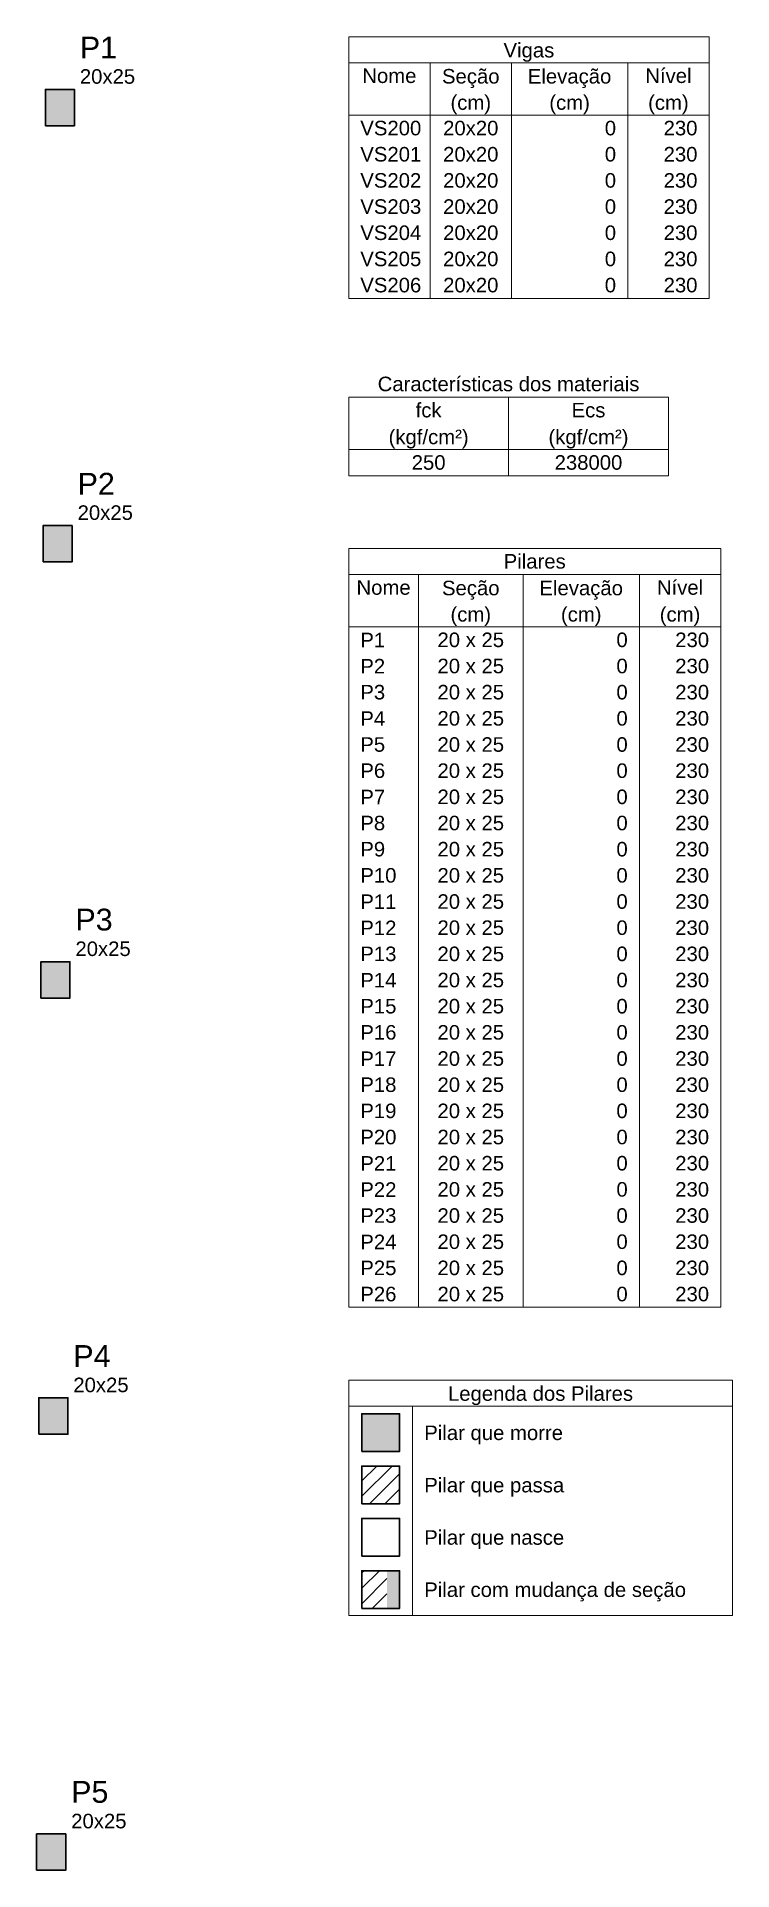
# Model space of a CAD drawing. Header units: millimetres. Extents: x 7 to 580, y -90 to 91.
# Drawn here: x 386.3 to 395.87, y -34.76 to -9.53 of the extents above; entities that cross this region are included whole.
import ezdxf

# ---------------------------------------------------------------- set-up
doc = ezdxf.new("R2010")
doc.units = ezdxf.units.MM
for name, color, linetype, lineweight in [('FO-Hachuras dos pilares', 9, 'Continuous', 5), ('FO-Pilares', 4, 'Continuous', 30), ('FO-Textos das vigas', 7, 'Continuous', 5), ('FO-Textos dos pilares', 7, 'Continuous', 5)]:
    doc.layers.add(name, color=color, linetype=linetype, lineweight=lineweight)
doc.styles.add('Arial', font='arial.ttf')

msp = doc.modelspace()

# ---------------------------------------------------------------- texts
at = {"layer": 'FO-Textos das vigas', "char_height": 0.2, "line_spacing_factor": 0.798, "style": 'Arial'}
for s, insert, width, attachment_point in [('Vigas', (393.0715, -9.879), 1.2, 8), ('Nome', (391.1515, -10.173), 0.96, 8), ('Seção', (392.2715, -10.239), 1.2, 8), ('Elevação', (393.6315, -10.239), 1.92, 8), ('Nível', (394.9915, -10.173), 1.2, 8), ('(cm)', (392.2715, -10.599), 0.96, 8), ('(cm)', (393.6315, -10.599), 0.96, 8), ('(cm)', (394.9915, -10.599), 0.96, 8), ('VS200', (390.7515, -10.893), 1.2, 7), ('20x20', (392.2715, -10.893), 1.2, 8), ('0', (394.2715, -10.893), 0.24, 9), ('230', (395.3915, -10.893), 0.72, 9), ('VS201', (390.7515, -11.253), 1.2, 7), ('20x20', (392.2715, -11.253), 1.2, 8), ('0', (394.2715, -11.253), 0.24, 9), ('230', (395.3915, -11.253), 0.72, 9), ('VS202', (390.7515, -11.613), 1.2, 7), ('20x20', (392.2715, -11.613), 1.2, 8), ('0', (394.2715, -11.613), 0.24, 9), ('230', (395.3915, -11.613), 0.72, 9), ('VS203', (390.7515, -11.973), 1.2, 7), ('20x20', (392.2715, -11.973), 1.2, 8), ('0', (394.2715, -11.973), 0.24, 9), ('230', (395.3915, -11.973), 0.72, 9), ('VS204', (390.7515, -12.333), 1.2, 7), ('20x20', (392.2715, -12.333), 1.2, 8), ('0', (394.2715, -12.333), 0.24, 9), ('230', (395.3915, -12.333), 0.72, 9), ('VS205', (390.7515, -12.693), 1.2, 7), ('20x20', (392.2715, -12.693), 1.2, 8), ('0', (394.2715, -12.693), 0.24, 9), ('230', (395.3915, -12.693), 0.72, 9), ('VS206', (390.7515, -13.053), 1.2, 7), ('20x20', (392.2715, -13.053), 1.2, 8), ('0', (394.2715, -13.053), 0.24, 9), ('230', (395.3915, -13.053), 0.72, 9), ('Características dos materiais', (392.7915, -14.413), 6.96, 8), ('fck', (391.6915, -14.773), 0.72, 8), ('Ecs', (393.8915, -14.773), 0.72, 8), ('(kgf/cm²)', (391.6915, -15.199), 2.16, 8), ('(kgf/cm²)', (393.8915, -15.199), 2.16, 8), ('250', (391.6915, -15.493), 0.72, 8), ('238000', (393.8915, -15.493), 1.44, 8), ('Legenda dos Pilares', (393.2315, -28.359), 4.56, 8), ('Pilar que morre', (391.6315, -28.899), 3.6, 7), ('Pilar que passa', (391.6315, -29.619), 3.6, 7), ('Pilar que nasce', (391.6315, -30.339), 3.6, 7), ('Pilar com mudança de seção', (391.6315, -31.059), 6.24, 7)]:
    msp.add_mtext(s, dxfattribs=dict(at, insert=insert, width=width, attachment_point=attachment_point))
at = {"layer": 'FO-Textos dos pilares', "line_spacing_factor": 0.798, "style": 'Arial'}
for s, insert, char_height, width, attachment_point in [('P1', (386.8915, -9.833), 0.3, 0.72, 7), ('20x25', (386.8915, -10.183), 0.2, 1.2, 7), ('P2', (386.8605, -15.833), 0.3, 0.72, 7), ('20x25', (386.8605, -16.183), 0.2, 1.2, 7), ('Pilares', (393.1515, -16.853), 0.2, 1.68, 8), ('Nome', (391.0715, -17.213), 0.2, 0.96, 8), ('Seção', (392.2715, -17.279), 0.2, 1.2, 8), ('Elevação', (393.7915, -17.279), 0.2, 1.92, 8), ('Nível', (395.1515, -17.213), 0.2, 1.2, 8), ('(cm)', (392.2715, -17.639), 0.2, 0.96, 8), ('(cm)', (393.7915, -17.639), 0.2, 0.96, 8), ('(cm)', (395.1515, -17.639), 0.2, 0.96, 8), ('P1', (390.7515, -17.933), 0.2, 0.48, 7), ('20 x 25', (392.2715, -17.933), 0.2, 1.68, 8), ('0', (394.4315, -17.933), 0.2, 0.24, 9), ('230', (395.5515, -17.933), 0.2, 0.72, 9), ('P2', (390.7515, -18.293), 0.2, 0.48, 7), ('20 x 25', (392.2715, -18.293), 0.2, 1.68, 8), ('0', (394.4315, -18.293), 0.2, 0.24, 9), ('230', (395.5515, -18.293), 0.2, 0.72, 9), ('P3', (390.7515, -18.653), 0.2, 0.48, 7), ('20 x 25', (392.2715, -18.653), 0.2, 1.68, 8), ('0', (394.4315, -18.653), 0.2, 0.24, 9), ('230', (395.5515, -18.653), 0.2, 0.72, 9), ('P4', (390.7515, -19.013), 0.2, 0.48, 7), ('20 x 25', (392.2715, -19.013), 0.2, 1.68, 8), ('0', (394.4315, -19.013), 0.2, 0.24, 9), ('230', (395.5515, -19.013), 0.2, 0.72, 9), ('P5', (390.7515, -19.373), 0.2, 0.48, 7), ('20 x 25', (392.2715, -19.373), 0.2, 1.68, 8), ('0', (394.4315, -19.373), 0.2, 0.24, 9), ('230', (395.5515, -19.373), 0.2, 0.72, 9), ('P6', (390.7515, -19.733), 0.2, 0.48, 7), ('20 x 25', (392.2715, -19.733), 0.2, 1.68, 8), ('0', (394.4315, -19.733), 0.2, 0.24, 9), ('230', (395.5515, -19.733), 0.2, 0.72, 9), ('P7', (390.7515, -20.093), 0.2, 0.48, 7), ('20 x 25', (392.2715, -20.093), 0.2, 1.68, 8), ('0', (394.4315, -20.093), 0.2, 0.24, 9), ('230', (395.5515, -20.093), 0.2, 0.72, 9), ('P8', (390.7515, -20.453), 0.2, 0.48, 7), ('20 x 25', (392.2715, -20.453), 0.2, 1.68, 8), ('0', (394.4315, -20.453), 0.2, 0.24, 9), ('230', (395.5515, -20.453), 0.2, 0.72, 9), ('P9', (390.7515, -20.813), 0.2, 0.48, 7), ('20 x 25', (392.2715, -20.813), 0.2, 1.68, 8), ('0', (394.4315, -20.813), 0.2, 0.24, 9), ('230', (395.5515, -20.813), 0.2, 0.72, 9), ('P10', (390.7515, -21.173), 0.2, 0.72, 7), ('20 x 25', (392.2715, -21.173), 0.2, 1.68, 8), ('0', (394.4315, -21.173), 0.2, 0.24, 9), ('230', (395.5515, -21.173), 0.2, 0.72, 9), ('P11', (390.7515, -21.533), 0.2, 0.72, 7), ('20 x 25', (392.2715, -21.533), 0.2, 1.68, 8), ('0', (394.4315, -21.533), 0.2, 0.24, 9), ('230', (395.5515, -21.533), 0.2, 0.72, 9), ('P3', (386.8305, -21.833), 0.3, 0.72, 7), ('P12', (390.7515, -21.893), 0.2, 0.72, 7), ('20 x 25', (392.2715, -21.893), 0.2, 1.68, 8), ('0', (394.4315, -21.893), 0.2, 0.24, 9), ('230', (395.5515, -21.893), 0.2, 0.72, 9), ('20x25', (386.8305, -22.183), 0.2, 1.2, 7), ('P13', (390.7515, -22.253), 0.2, 0.72, 7), ('20 x 25', (392.2715, -22.253), 0.2, 1.68, 8), ('0', (394.4315, -22.253), 0.2, 0.24, 9), ('230', (395.5515, -22.253), 0.2, 0.72, 9), ('P14', (390.7515, -22.613), 0.2, 0.72, 7), ('20 x 25', (392.2715, -22.613), 0.2, 1.68, 8), ('0', (394.4315, -22.613), 0.2, 0.24, 9), ('230', (395.5515, -22.613), 0.2, 0.72, 9), ('P15', (390.7515, -22.973), 0.2, 0.72, 7), ('20 x 25', (392.2715, -22.973), 0.2, 1.68, 8), ('0', (394.4315, -22.973), 0.2, 0.24, 9), ('230', (395.5515, -22.973), 0.2, 0.72, 9), ('P16', (390.7515, -23.333), 0.2, 0.72, 7), ('20 x 25', (392.2715, -23.333), 0.2, 1.68, 8), ('0', (394.4315, -23.333), 0.2, 0.24, 9), ('230', (395.5515, -23.333), 0.2, 0.72, 9), ('P17', (390.7515, -23.693), 0.2, 0.72, 7), ('20 x 25', (392.2715, -23.693), 0.2, 1.68, 8), ('0', (394.4315, -23.693), 0.2, 0.24, 9), ('230', (395.5515, -23.693), 0.2, 0.72, 9), ('P18', (390.7515, -24.053), 0.2, 0.72, 7), ('20 x 25', (392.2715, -24.053), 0.2, 1.68, 8), ('0', (394.4315, -24.053), 0.2, 0.24, 9), ('230', (395.5515, -24.053), 0.2, 0.72, 9), ('P19', (390.7515, -24.413), 0.2, 0.72, 7), ('20 x 25', (392.2715, -24.413), 0.2, 1.68, 8), ('0', (394.4315, -24.413), 0.2, 0.24, 9), ('230', (395.5515, -24.413), 0.2, 0.72, 9), ('P20', (390.7515, -24.773), 0.2, 0.72, 7), ('20 x 25', (392.2715, -24.773), 0.2, 1.68, 8), ('0', (394.4315, -24.773), 0.2, 0.24, 9), ('230', (395.5515, -24.773), 0.2, 0.72, 9), ('P21', (390.7515, -25.133), 0.2, 0.72, 7), ('20 x 25', (392.2715, -25.133), 0.2, 1.68, 8), ('0', (394.4315, -25.133), 0.2, 0.24, 9), ('230', (395.5515, -25.133), 0.2, 0.72, 9), ('P22', (390.7515, -25.493), 0.2, 0.72, 7), ('20 x 25', (392.2715, -25.493), 0.2, 1.68, 8), ('0', (394.4315, -25.493), 0.2, 0.24, 9), ('230', (395.5515, -25.493), 0.2, 0.72, 9), ('P23', (390.7515, -25.853), 0.2, 0.72, 7), ('20 x 25', (392.2715, -25.853), 0.2, 1.68, 8), ('0', (394.4315, -25.853), 0.2, 0.24, 9), ('230', (395.5515, -25.853), 0.2, 0.72, 9), ('P24', (390.7515, -26.213), 0.2, 0.72, 7), ('20 x 25', (392.2715, -26.213), 0.2, 1.68, 8), ('0', (394.4315, -26.213), 0.2, 0.24, 9), ('230', (395.5515, -26.213), 0.2, 0.72, 9), ('P25', (390.7515, -26.573), 0.2, 0.72, 7), ('20 x 25', (392.2715, -26.573), 0.2, 1.68, 8), ('0', (394.4315, -26.573), 0.2, 0.24, 9), ('230', (395.5515, -26.573), 0.2, 0.72, 9), ('P26', (390.7515, -26.933), 0.2, 0.72, 7), ('20 x 25', (392.2715, -26.933), 0.2, 1.68, 8), ('0', (394.4315, -26.933), 0.2, 0.24, 9), ('230', (395.5515, -26.933), 0.2, 0.72, 9), ('P4', (386.8015, -27.833), 0.3, 0.72, 7), ('20x25', (386.8015, -28.183), 0.2, 1.2, 7), ('P5', (386.7725, -33.833), 0.3, 0.72, 7), ('20x25', (386.7725, -34.183), 0.2, 1.2, 7)]:
    msp.add_mtext(s, dxfattribs=dict(at, insert=insert, char_height=char_height, width=width, attachment_point=attachment_point))

# ---------------------------------------------------------------- hatches: boundary and pattern name
at = {"layer": 'FO-Hachuras dos pilares', "linetype": 'Continuous'}
for points in [[(386.4165, -10.7578), (386.6165, -10.7578), (386.8165, -10.7578), (386.8165, -10.5078), (386.8165, -10.2578), (386.6165, -10.2578), (386.4165, -10.2578), (386.4165, -10.5078)], [(386.3851, -16.7578), (386.5851, -16.7578), (386.7851, -16.7578), (386.7851, -16.5078), (386.7851, -16.2578), (386.5851, -16.2578), (386.3851, -16.2578), (386.3851, -16.5078)], [(386.3557, -22.7578), (386.5557, -22.7578), (386.7557, -22.7578), (386.7557, -22.5078), (386.7557, -22.2578), (386.5557, -22.2578), (386.3557, -22.2578), (386.3557, -22.5078)], [(386.3265, -28.7578), (386.5265, -28.7578), (386.7265, -28.7578), (386.7265, -28.5078), (386.7265, -28.2578), (386.5265, -28.2578), (386.3265, -28.2578), (386.3265, -28.5078)], [(390.7715, -28.9959), (390.7715, -28.4759), (391.2915, -28.4759), (391.2915, -28.9959), (390.7715, -28.9959)], [(391.1173, -31.1559), (391.1173, -30.6359), (391.2915, -30.6359), (391.2915, -31.1559), (391.1173, -31.1559)], [(386.2971, -34.7578), (386.4971, -34.7578), (386.6971, -34.7578), (386.6971, -34.5078), (386.6971, -34.2578), (386.4971, -34.2578), (386.2971, -34.2578), (386.2971, -34.5078)]]:
    msp.add_hatch(color=256, dxfattribs=at).paths.add_polyline_path(points)
at = {"layer": 'FO-Hachuras dos pilares', "linetype": 'Continuous', "true_color": 0x000000}
h = msp.add_hatch(dxfattribs=at)
h.set_pattern_fill('ANSI31', color=18, scale=0.047, style=0)
h.paths.add_polyline_path([(390.7715, -29.7159), (390.7715, -29.1959), (391.2915, -29.1959), (391.2915, -29.7159), (390.7715, -29.7159)])
h = msp.add_hatch(dxfattribs=at)
h.set_pattern_fill('ANSI31', color=18, scale=0.047, style=0)
h.paths.add_polyline_path([(390.7715, -31.1559), (390.7715, -30.6359), (391.1173, -30.6359), (391.1173, -31.1559), (390.7715, -31.1559)])

# ---------------------------------------------------------------- linework, layer by layer
at = {"layer": 'FO-Pilares'}
for points in [[(386.4165, -10.7578), (386.6165, -10.7578), (386.8165, -10.7578), (386.8165, -10.5078), (386.8165, -10.2578), (386.6165, -10.2578), (386.4165, -10.2578), (386.4165, -10.5078), (386.4165, -10.7578)], [(386.3851, -16.7578), (386.5851, -16.7578), (386.7851, -16.7578), (386.7851, -16.5078), (386.7851, -16.2578), (386.5851, -16.2578), (386.3851, -16.2578), (386.3851, -16.5078), (386.3851, -16.7578)], [(386.3557, -22.7578), (386.5557, -22.7578), (386.7557, -22.7578), (386.7557, -22.5078), (386.7557, -22.2578), (386.5557, -22.2578), (386.3557, -22.2578), (386.3557, -22.5078), (386.3557, -22.7578)], [(386.3265, -28.7578), (386.5265, -28.7578), (386.7265, -28.7578), (386.7265, -28.5078), (386.7265, -28.2578), (386.5265, -28.2578), (386.3265, -28.2578), (386.3265, -28.5078), (386.3265, -28.7578)], [(390.7715, -28.9959), (390.7715, -28.4759), (391.2915, -28.4759), (391.2915, -28.9959), (390.7715, -28.9959)], [(390.7715, -29.7159), (390.7715, -29.1959), (391.2915, -29.1959), (391.2915, -29.7159), (390.7715, -29.7159)], [(390.7715, -30.4359), (390.7715, -29.9159), (391.2915, -29.9159), (391.2915, -30.4359), (390.7715, -30.4359)], [(390.7715, -31.1559), (390.7715, -30.6359), (391.2915, -30.6359), (391.2915, -31.1559), (390.7715, -31.1559)], [(386.2971, -34.7578), (386.4971, -34.7578), (386.6971, -34.7578), (386.6971, -34.5078), (386.6971, -34.2578), (386.4971, -34.2578), (386.2971, -34.2578), (386.2971, -34.5078), (386.2971, -34.7578)]]:
    msp.add_lwpolyline(points, close=True, dxfattribs=at)
at = {"layer": 'FO-Textos das vigas'}
for p, q in [((390.5915, -9.5328), (395.5515, -9.5328)), ((390.5915, -9.5328), (390.5915, -13.1328)), ((395.5515, -9.5328), (395.5515, -13.1328)), ((390.5915, -9.8928), (395.5515, -9.8928)), ((391.7115, -9.8928), (391.7115, -13.1328)), ((392.8315, -9.8928), (392.8315, -13.1328)), ((394.4315, -9.8928), (394.4315, -13.1328)), ((390.5915, -10.6128), (395.5515, -10.6128)), ((390.5915, -13.1328), (395.5515, -13.1328)), ((390.5915, -14.4928), (394.9915, -14.4928)), ((390.5915, -14.4928), (390.5915, -15.5728)), ((392.7915, -14.4928), (392.7915, -15.5728)), ((394.9915, -14.4928), (394.9915, -15.5728)), ((390.5915, -15.2128), (394.9915, -15.2128)), ((390.5915, -15.5728), (394.9915, -15.5728)), ((390.5915, -28.0128), (395.8715, -28.0128)), ((390.5915, -28.0128), (390.5915, -31.2528)), ((395.8715, -28.0128), (395.8715, -31.2528)), ((390.5915, -28.3728), (395.8715, -28.3728)), ((391.4715, -28.3728), (391.4715, -31.2528)), ((390.5915, -31.2528), (395.8715, -31.2528))]:
    msp.add_line(p, q, dxfattribs=at)
at = {"layer": 'FO-Textos dos pilares'}
for p, q in [((390.5915, -16.5728), (395.7115, -16.5728)), ((390.5915, -16.5728), (390.5915, -27.0128)), ((395.7115, -16.5728), (395.7115, -27.0128)), ((390.5915, -16.9328), (395.7115, -16.9328)), ((391.5515, -16.9328), (391.5515, -27.0128)), ((392.9915, -16.9328), (392.9915, -27.0128)), ((394.5915, -16.9328), (394.5915, -27.0128)), ((390.5915, -17.6528), (395.7115, -17.6528)), ((390.5915, -27.0128), (395.7115, -27.0128))]:
    msp.add_line(p, q, dxfattribs=at)

msp.set_redraw_order([(e.dxf.handle, doc.entitydb.next_handle()) for e in msp.query("TEXT MTEXT ATTDEF DIMENSION ARC_DIMENSION")])  # texts and dimensions are drawn at this point

doc.saveas('drawing.dxf')
